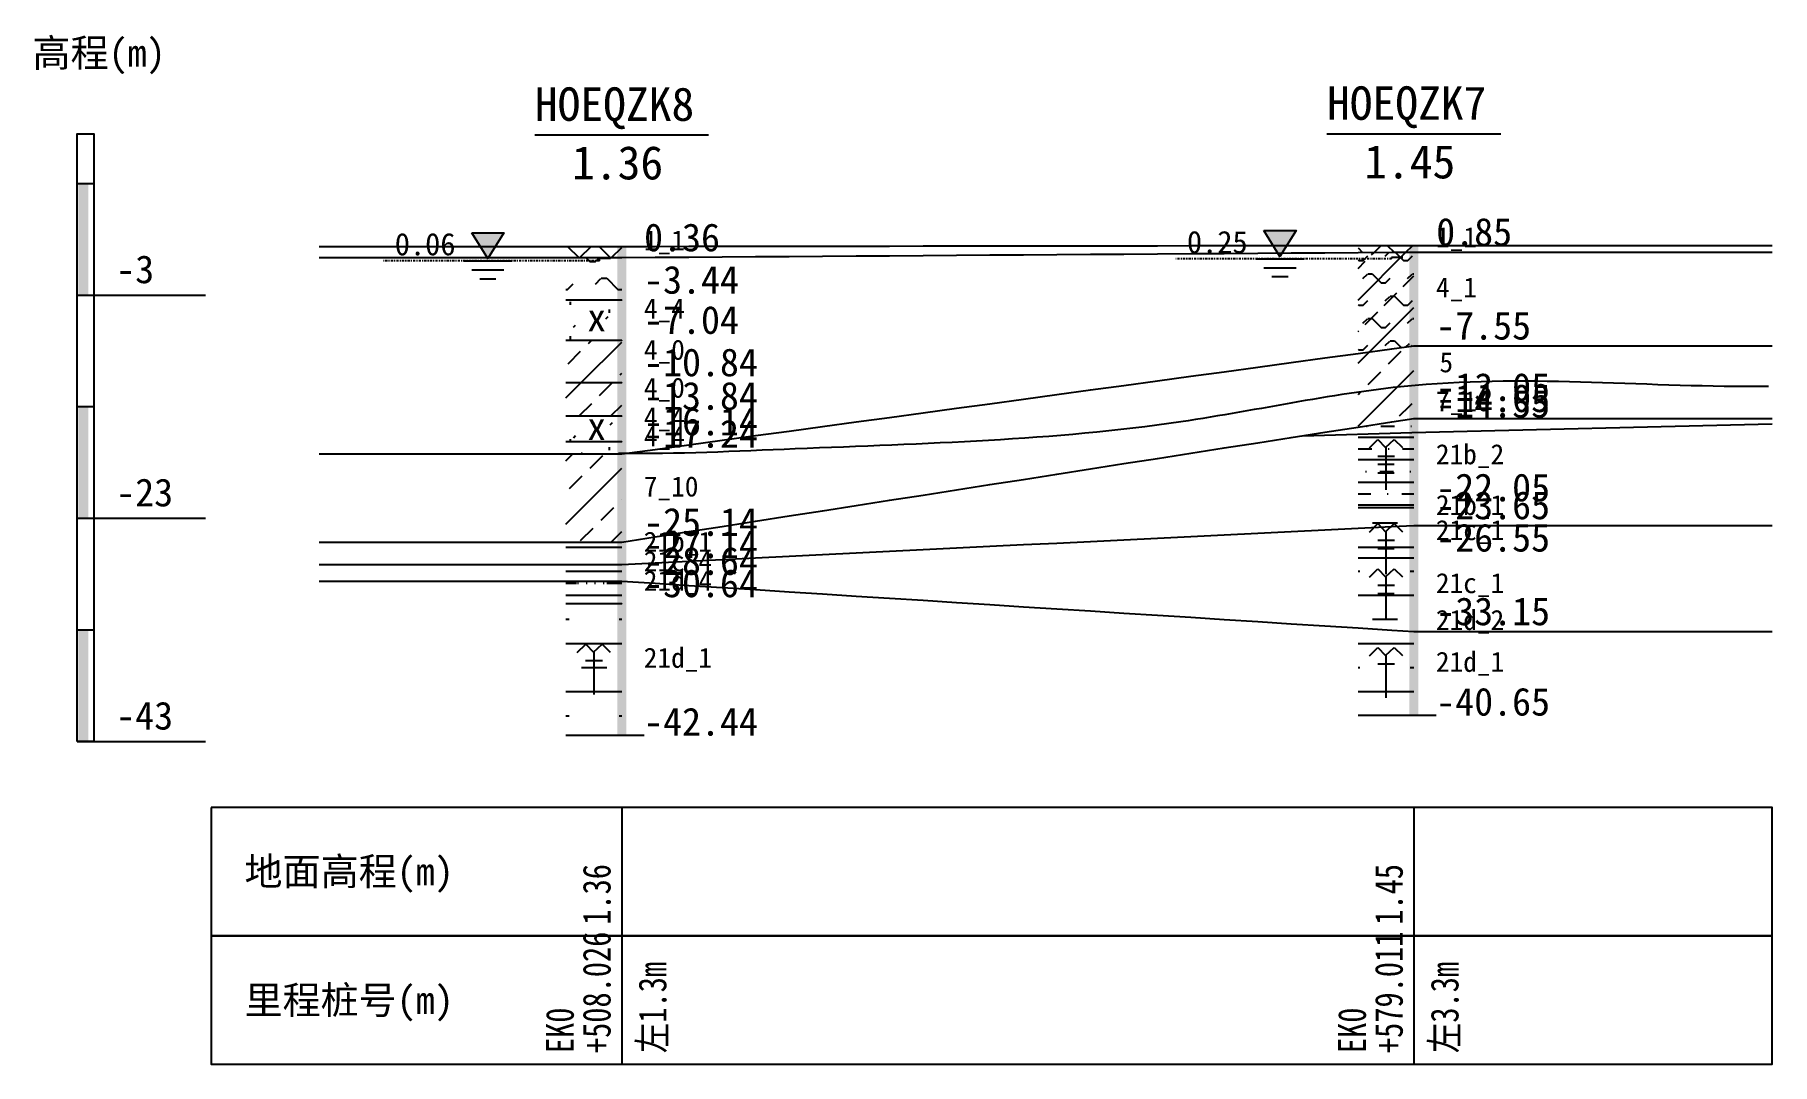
# Model space of a CAD drawing. Header units: millimetres. Extents: x 0 to 987207, y 0 to 5060561.
# Drawn here: x 492769.6 to 492925.3, y 2530088.9 to 2530181.1 of the extents above; entities that cross this region are included whole.
import ezdxf

# ---------------------------------------------------------------- set-up
doc = ezdxf.new("R2010")
doc.units = ezdxf.units.MM
doc.header["$LTSCALE"] = 0.1
doc.linetypes.add('DASHDOT', pattern=[1, 0.5, -0.25, 0, -0.25])
for name, color, linetype in [('1', 1, 'CONTINUOUS'), ('3', 3, 'CONTINUOUS'), ('4', 5, 'CONTINUOUS'), ('其他', 7, 'CONTINUOUS'), ('图例1', 3, 'CONTINUOUS'), ('图例21b', 3, 'CONTINUOUS'), ('图例21c', 3, 'CONTINUOUS'), ('图例21d', 3, 'CONTINUOUS'), ('图例4', 3, 'CONTINUOUS'), ('图例5', 3, 'CONTINUOUS'), ('图例7', 3, 'CONTINUOUS'), ('地表线', 6, 'CONTINUOUS'), ('子层线', 4, 'CONTINUOUS'), ('层号（子）1_1', 2, 'CONTINUOUS'), ('层号（子）21b_1', 2, 'CONTINUOUS'), ('层号（子）21b_2', 2, 'CONTINUOUS'), ('层号（子）21c_1', 2, 'CONTINUOUS'), ('层号（子）21c_4', 2, 'CONTINUOUS'), ('层号（子）21d_1', 2, 'CONTINUOUS'), ('层号（子）21d_2', 2, 'CONTINUOUS'), ('层号（子）21d_4', 2, 'CONTINUOUS'), ('层号（子）4_0', 2, 'CONTINUOUS'), ('层号（子）4_1', 2, 'CONTINUOUS'), ('层号（子）4_4', 2, 'CONTINUOUS'), ('层号（子）7_10', 2, 'CONTINUOUS'), ('层深1', 7, 'CONTINUOUS'), ('层深21b', 7, 'CONTINUOUS'), ('层深21c', 7, 'CONTINUOUS'), ('层深21d', 7, 'CONTINUOUS'), ('层深4', 7, 'CONTINUOUS'), ('层深5', 7, 'CONTINUOUS'), ('层深7', 7, 'CONTINUOUS'), ('层深8', 7, 'CONTINUOUS'), ('层线1', 4, 'CONTINUOUS'), ('层线21b', 4, 'CONTINUOUS'), ('层线21c', 4, 'CONTINUOUS'), ('层线4', 4, 'CONTINUOUS'), ('层线7', 4, 'CONTINUOUS'), ('层线8', 4, 'CONTINUOUS')]:
    doc.layers.add(name, color=color, linetype=linetype)
doc.styles.add('tsObj1', font='SIMFANG.TTF')
doc.styles.add('tsObj2', font='SIMFANG.TTF')
pattern_1 = [(45, (492703.8707, 2530001.3007), (-1.414214, 1.414214), []), (135, (492703.8707, 2530001.3007), (-1.414214, -1.414214), [])]
pattern_2 = [(45, (492704.5707, 2530004.8007), (2.474874, 7.42462), [0.28, -3.5]), (45, (492705.6207, 2530003.0507), (3e-16, 4.94975), [0.28, -3.5]), (90, (492709.1207, 2530003.0507), (-3.5, 0.7), [0.28, -2.8])]
pattern_3 = [(45, (492703.8707, 2530001.3007), (-2.828424, 2.828424), []), (45, (492706.6707, 2530001.3007), (-2.828424, 2.828424), [1.6, -1])]
pattern_4 = [(0, (492703.8707, 2530001.3007), (0, 4.32), []), (0, (492703.8707, 2530003.4607), (3.375, 4.32), [2.25, -4.5])]
pattern_5 = [(0, (492703.8707, 2530001.3007), (0, 2.16), []), (0, (492703.8707, 2530002.3807), (2.25, 2.16), [1.8, -2.7]), (0, (492703.8707, 2530002.3807), (2.34, 2.16), [0.09, -0.675])]

msp = doc.modelspace()

# ---------------------------------------------------------------- texts
at = {"layer": '3', "color": 8, "linetype": 'Continuous', "style": 'tsObj2'}
for p in [(492819.1218, 2530154.5638), (492819.1218, 2530144.8138)]:
    msp.add_text('x', height=2.5, dxfattribs=at).set_placement(p)
at = {"layer": '4', "color": 8, "linetype": 'Continuous', "style": 'tsObj1'}
for s, p in [('0.06', (492801.8814, 2530161.3638)), ('0.25', (492872.8714, 2530161.5538))]:
    msp.add_text(s, height=2, dxfattribs=at).set_placement(p)
at = {"layer": '其他', "linetype": 'Continuous', "style": 'tsObj1'}
for s, p in [('高程(m)', (492769.4141, 2530178.2538)), ('-3', (492776.9141, 2530158.8641)), ('-23', (492776.9141, 2530138.8641)), ('-43', (492776.9141, 2530118.8641)), ('地面高程(m)', (492788.4141, 2530104.9021)), ('里程桩号(m)', (492788.4141, 2530093.3719))]:
    msp.add_text(s, height=2.5, dxfattribs=at).set_placement(p)
at = {"layer": '其他', "color": 8, "linetype": 'Continuous', "style": 'tsObj1'}
for s, height, p in [('HOEQZK7', 3, (492885.4237, 2530173.5042)), ('HOEQZK8', 3, (492814.4337, 2530173.4142)), ('1.36', 3, (492817.7715, 2530168.1638)), ('1.45', 3, (492888.7615, 2530168.2538)), ('-40.65', 2.5, (492895.2118, 2530120.1141)), ('-42.44', 2.5, (492824.2218, 2530118.3241))]:
    msp.add_text(s, height=height, dxfattribs=at).set_placement(p)
at = {"layer": '其他', "linetype": 'Continuous', "style": 'tsObj1', "width": 0.8}
for s, p in [('1.36', (492821.2218, 2530101.3719)), ('1.45', (492892.2118, 2530101.3719)), ('+508.026', (492821.2218, 2530089.8719)), ('+579.011', (492892.2118, 2530089.8719)), ('左1.3m', (492826.2218, 2530089.8719)), ('左3.3m', (492897.2118, 2530089.8719)), ('EK0', (492817.9218, 2530089.8719)), ('EK0', (492888.9118, 2530089.8719))]:
    msp.add_text(s, height=2.5, rotation=89.999998, dxfattribs=at).set_placement(p)
at = {"layer": '层号（子）1_1', "color": 8, "linetype": 'Continuous', "style": 'tsObj1'}
for p in [(492824.2035, 2530161.7989), (492895.1935, 2530162.0889)]:
    msp.add_text('1_1', height=1.8, dxfattribs=at).set_placement(p)
at = {"layer": '层号（子）21b_1', "color": 8, "linetype": 'Continuous', "style": 'tsObj1'}
for p in [(492895.1814, 2530138.0889), (492824.1914, 2530134.7989)]:
    msp.add_text('21b_1', height=1.8, dxfattribs=at).set_placement(p)
at = {"layer": '层号（子）21b_2', "color": 8, "linetype": 'Continuous', "style": 'tsObj1'}
msp.add_text('21b_2', height=1.8, dxfattribs=at).set_placement((492895.1814, 2530142.6389))
at = {"layer": '层号（子）21c_1', "color": 8, "linetype": 'Continuous', "style": 'tsObj1'}
for p in [(492895.1814, 2530135.8389), (492895.1814, 2530131.0889)]:
    msp.add_text('21c_1', height=1.8, dxfattribs=at).set_placement(p)
at = {"layer": '层号（子）21c_4', "color": 8, "linetype": 'Continuous', "style": 'tsObj1'}
msp.add_text('21c_4', height=1.8, dxfattribs=at).set_placement((492824.1914, 2530133.0489))
at = {"layer": '层号（子）21d_1', "color": 8, "linetype": 'Continuous', "style": 'tsObj1'}
for p in [(492824.1914, 2530124.3989), (492895.1814, 2530124.0389)]:
    msp.add_text('21d_1', height=1.8, dxfattribs=at).set_placement(p)
at = {"layer": '层号（子）21d_2', "color": 8, "linetype": 'Continuous', "style": 'tsObj1'}
msp.add_text('21d_2', height=1.8, dxfattribs=at).set_placement((492895.1814, 2530127.7889))
at = {"layer": '层号（子）21d_4', "color": 8, "linetype": 'Continuous', "style": 'tsObj1'}
msp.add_text('21d_4', height=1.8, dxfattribs=at).set_placement((492824.1914, 2530131.2989))
at = {"layer": '层号（子）4_0', "color": 8, "linetype": 'Continuous', "style": 'tsObj1'}
for p in [(492824.2035, 2530151.9989), (492824.2035, 2530148.5989)]:
    msp.add_text('4_0', height=1.8, dxfattribs=at).set_placement(p)
at = {"layer": '层号（子）4_1', "color": 8, "linetype": 'Continuous', "style": 'tsObj1'}
for s, p in [('4_1', (492895.1935, 2530157.5889)), ('5', (492895.5044, 2530150.8802))]:
    msp.add_text(s, height=1.8, dxfattribs=at).set_placement(p)
at = {"layer": '层号（子）4_4', "color": 8, "linetype": 'Continuous', "style": 'tsObj1'}
for p in [(492824.2035, 2530155.6989), (492824.2035, 2530145.9489), (492824.2035, 2530144.2489)]:
    msp.add_text('4_4', height=1.8, dxfattribs=at).set_placement(p)
at = {"layer": '层号（子）7_10', "color": 8, "linetype": 'Continuous', "style": 'tsObj1'}
for p in [(492895.1874, 2530147.3889), (492824.1974, 2530139.7489)]:
    msp.add_text('7_10', height=1.8, dxfattribs=at).set_placement(p)
at = {"layer": '层深1', "color": 8, "linetype": 'Continuous', "style": 'tsObj1'}
for s, p in [('0.36', (492824.2218, 2530161.7241)), ('0.85', (492895.2118, 2530162.2141))]:
    msp.add_text(s, height=2.5, dxfattribs=at).set_placement(p)
at = {"layer": '层深21b', "color": 8, "linetype": 'Continuous', "style": 'tsObj1'}
for s, p in [('-22.05', (492895.2118, 2530139.3141)), ('-23.65', (492895.2118, 2530137.7141)), ('-27.14', (492824.2218, 2530134.2241))]:
    msp.add_text(s, height=2.5, dxfattribs=at).set_placement(p)
at = {"layer": '层深21c', "color": 8, "linetype": 'Continuous', "style": 'tsObj1'}
for s, p in [('-26.55', (492895.2118, 2530134.8141)), ('-28.64', (492824.2218, 2530132.7241)), ('-33.15', (492895.2118, 2530128.2141))]:
    msp.add_text(s, height=2.5, dxfattribs=at).set_placement(p)
at = {"layer": '层深21d', "color": 8, "linetype": 'Continuous', "style": 'tsObj1'}
for s, p in [('-30.64', (492824.2218, 2530130.7241)), ('-33.15', (492895.2118, 2530128.2141))]:
    msp.add_text(s, height=2.5, dxfattribs=at).set_placement(p)
at = {"layer": '层深4', "color": 8, "linetype": 'Continuous', "style": 'tsObj1'}
for s, p in [('-3.44', (492824.2218, 2530157.9241)), ('-7.04', (492824.2218, 2530154.3241)), ('-7.55', (492895.2118, 2530153.8141)), ('-10.84', (492824.2218, 2530150.5241)), ('-13.84', (492824.2218, 2530147.5241)), ('-16.14', (492824.2218, 2530145.2241)), ('-17.24', (492824.2218, 2530144.1241))]:
    msp.add_text(s, height=2.5, dxfattribs=at).set_placement(p)
at = {"layer": '层深5', "color": 8, "linetype": 'Continuous', "style": 'tsObj1'}
msp.add_text('-13.05', height=2.5, dxfattribs=at).set_placement((492895.2118, 2530148.3141))
at = {"layer": '层深7', "color": 8, "linetype": 'Continuous', "style": 'tsObj1'}
for s, p in [('-14.05', (492895.2118, 2530147.3141)), ('-25.14', (492824.2218, 2530136.2241))]:
    msp.add_text(s, height=2.5, dxfattribs=at).set_placement(p)
at = {"layer": '层深8', "color": 8, "linetype": 'Continuous', "style": 'tsObj1'}
msp.add_text('-14.55', height=2.5, dxfattribs=at).set_placement((492895.2118, 2530146.8141))

# ---------------------------------------------------------------- hatches: boundary and pattern name
at = {"layer": '4', "linetype": 'Continuous'}
h = msp.add_hatch(color=8, dxfattribs=at)
h.dxf.hatch_style = 1
h.paths.add_polyline_path([(492808.7818, 2530163.3838), (492811.6618, 2530163.3838), (492810.2218, 2530161.0638)])
h = msp.add_hatch(color=8, dxfattribs=at)
h.dxf.hatch_style = 1
h.paths.add_polyline_path([(492879.7718, 2530163.5738), (492882.6518, 2530163.5738), (492881.2118, 2530161.2538)])
at = {"layer": '图例1', "linetype": 'Continuous'}
h = msp.add_hatch(dxfattribs=at)
h.set_pattern_fill('STT', color=8, scale=0.4, style=2, pattern_type=2)
h.set_pattern_definition(pattern_1)
h.paths.add_polyline_path([(492817.2218, 2530162.1638), (492822.2218, 2530162.1638), (492822.2218, 2530161.1638), (492817.2218, 2530161.1638)])
h = msp.add_hatch(dxfattribs=at)
h.set_pattern_fill('STT', color=8, scale=0.4, style=2, pattern_type=2)
h.set_pattern_definition(pattern_1)
h.paths.add_polyline_path([(492888.2118, 2530162.2475), (492888.2218, 2530162.2475), (492891.2218, 2530162.2513), (492893.2118, 2530162.2538), (492893.2118, 2530161.6538), (492891.2218, 2530161.6401), (492888.2218, 2530161.6194), (492888.2118, 2530161.6193)])
at = {"layer": '图例21b', "linetype": 'Continuous'}
h = msp.add_hatch(dxfattribs=at)
h.set_pattern_fill('FSZNY', color=8, scale=0.5, style=2, pattern_type=2)
h.set_pattern_definition([(0, (492703.8707, 2530001.3007), (0, 2.025), []), (0, (492705.4907, 2530002.2727), (2.025, 2.025), [0.081, -1.215, 1.215, -1.458])])
h.paths.add_polyline_path([(492888.2118, 2530145.9727), (492888.2218, 2530145.9743), (492891.2218, 2530146.443), (492893.2118, 2530146.2538), (492893.2118, 2530138.7538), (492891.2218, 2530138.7538), (492888.2218, 2530138.7538), (492888.2118, 2530138.7538)])
h = msp.add_hatch(dxfattribs=at)
h.set_pattern_fill('NY', color=8, scale=0.6, style=2, pattern_type=2)
h.set_pattern_definition(pattern_4)
h.paths.add_polyline_path([(492888.2118, 2530138.7538), (492888.2218, 2530138.7538), (492891.2218, 2530138.7538), (492893.2118, 2530138.7538), (492893.2118, 2530137.1538), (492891.2218, 2530137.056), (492888.2218, 2530136.9085), (492888.2118, 2530136.908)])
h = msp.add_hatch(dxfattribs=at)
h.set_pattern_fill('NY', color=8, scale=0.6, style=2, pattern_type=2)
h.set_pattern_definition(pattern_4)
h.paths.add_polyline_path([(492817.2218, 2530135.6638), (492822.2218, 2530135.6638), (492822.2218, 2530133.6638), (492817.2218, 2530133.6638)])
at = {"layer": '图例21c', "linetype": 'Continuous'}
h = msp.add_hatch(dxfattribs=at)
h.set_pattern_fill('NY', color=8, scale=0.6, style=2, pattern_type=2)
h.set_pattern_definition(pattern_4)
h.paths.add_polyline_path([(492888.2118, 2530136.908), (492888.2218, 2530136.9085), (492891.2218, 2530137.056), (492893.2118, 2530137.1538), (492893.2118, 2530134.2538), (492891.2218, 2530134.2538), (492888.2218, 2530134.2538), (492888.2118, 2530134.2538)])
h = msp.add_hatch(dxfattribs=at)
h.set_pattern_fill('NZFSY', color=8, scale=0.45, style=2, pattern_type=2)
h.set_pattern_definition(pattern_5)
h.paths.add_polyline_path([(492817.2218, 2530133.6638), (492822.2218, 2530133.6638), (492822.2218, 2530132.1638), (492817.2218, 2530132.1638)])
h = msp.add_hatch(dxfattribs=at)
h.set_pattern_fill('NY', color=8, scale=0.6, style=2, pattern_type=2)
h.set_pattern_definition(pattern_4)
h.paths.add_polyline_path([(492888.2118, 2530134.2538), (492888.2218, 2530134.2538), (492891.2218, 2530134.2538), (492893.2118, 2530134.2538), (492893.2118, 2530127.6538), (492891.2218, 2530127.7803), (492888.2218, 2530127.9708), (492888.2118, 2530127.9715)])
at = {"layer": '图例21d', "linetype": 'Continuous'}
h = msp.add_hatch(dxfattribs=at)
h.set_pattern_fill('NZFSY', color=8, scale=0.45, style=2, pattern_type=2)
h.set_pattern_definition(pattern_5)
h.paths.add_polyline_path([(492817.2218, 2530132.1638), (492822.2218, 2530132.1638), (492822.2218, 2530130.1638), (492817.2218, 2530130.1638)])
h = msp.add_hatch(dxfattribs=at)
h.set_pattern_fill('NY', color=8, scale=0.6, style=2, pattern_type=2)
h.set_pattern_definition(pattern_4)
h.paths.add_polyline_path([(492817.2218, 2530130.1638), (492822.2218, 2530130.1638), (492822.2218, 2530118.3638), (492817.2218, 2530118.3638)])
h = msp.add_hatch(dxfattribs=at)
h.set_pattern_fill('NY', color=8, scale=0.6, style=2, pattern_type=2)
h.set_pattern_definition(pattern_4)
h.paths.add_polyline_path([(492888.2118, 2530128.1614), (492888.2218, 2530127.9708), (492891.2218, 2530127.7803), (492893.2118, 2530127.6538), (492893.2118, 2530120.1538), (492891.2218, 2530120.1538), (492888.2218, 2530120.1538), (492888.2118, 2530120.1538)])
at = {"layer": '图例4', "linetype": 'Continuous'}
h = msp.add_hatch(dxfattribs=at)
h.set_pattern_fill('YN', color=8, scale=0.5, style=2, pattern_type=2)
h.set_pattern_definition([(45, (492702.3707, 2530001.3007), (-2.49962, 2.49962), [0.705, -2.83]), (0, (492702.8707, 2530001.8007), (2.5, 2.5), [0.5, -4.5]), (315, (492703.3707, 2530001.8007), (4.99999, -1e-05), [1.414214, -2.12132]), (0, (492704.3707, 2530000.8007), (2.5, 2.5), [0.5, -4.5]), (45, (492704.8707, 2530000.8007), (-2.5, 2.5), [0.70711, -2.82843])])
h.paths.add_polyline_path([(492817.2218, 2530161.1638), (492822.2218, 2530161.1638), (492822.2218, 2530157.3638), (492817.2218, 2530157.3638)])
h = msp.add_hatch(dxfattribs=at)
h.set_pattern_fill('YNZFZNT', color=8, scale=0.4, style=2, pattern_type=2)
h.set_pattern_definition([(45, (492703.8707, 2530001.3007), (-2.82843, 2.82843), []), (45, (492706.699, 2530001.3007), (-2.82843, 2.82843), [1.6, -0.8]), (45, (492702.6707, 2530001.3007), (-1.999698, 1.999698), [0.564, -2.264]), (0, (492703.0707, 2530001.7007), (2, 2), [0.4, -3.6]), (315, (492703.4707, 2530001.7007), (3.999992, -8e-06), [1.13137, -1.697056]), (0, (492704.2707, 2530000.9007), (2, 2), [0.4, -3.6]), (45, (492704.6707, 2530000.9007), (-2, 2), [0.565686, -2.262742])])
h.paths.add_polyline_path([(492888.2118, 2530161.6193), (492888.2218, 2530161.6194), (492891.2218, 2530161.6401), (492893.2118, 2530161.6538), (492893.2118, 2530153.2538), (492891.2218, 2530152.9822), (492888.2218, 2530152.5727), (492888.2118, 2530152.5713)])
h = msp.add_hatch(dxfattribs=at)
h.set_pattern_fill('XS', color=8, scale=0.7, style=2, pattern_type=2)
h.set_pattern_definition(pattern_2)
h.paths.add_polyline_path([(492817.2218, 2530157.3638), (492822.2218, 2530157.3638), (492822.2218, 2530153.7638), (492817.2218, 2530153.7638)])
h = msp.add_hatch(dxfattribs=at)
h.set_pattern_fill('FZNT', color=8, scale=0.4, style=2, pattern_type=2)
h.set_pattern_definition(pattern_3)
h.paths.add_polyline_path([(492817.2218, 2530153.7638), (492822.2218, 2530153.7638), (492822.2218, 2530149.9638), (492817.2218, 2530149.9638)])
h = msp.add_hatch(dxfattribs=at)
h.set_pattern_fill('FZNT', color=8, scale=0.4, style=2, pattern_type=2)
h.set_pattern_definition(pattern_3)
h.paths.add_polyline_path([(492817.2218, 2530149.9638), (492822.2218, 2530149.9638), (492822.2218, 2530146.9638), (492817.2218, 2530146.9638)])
h = msp.add_hatch(dxfattribs=at)
h.set_pattern_fill('XS', color=8, scale=0.7, style=2, pattern_type=2)
h.set_pattern_definition(pattern_2)
h.paths.add_polyline_path([(492817.2218, 2530146.9638), (492822.2218, 2530146.9638), (492822.2218, 2530144.6638), (492817.2218, 2530144.6638)])
h = msp.add_hatch(dxfattribs=at)
h.set_pattern_fill('XS', color=8, scale=0.7, style=2, pattern_type=2)
h.set_pattern_definition(pattern_2)
h.paths.add_polyline_path([(492817.2218, 2530144.6638), (492822.2218, 2530144.6638), (492822.2218, 2530143.5638), (492817.2218, 2530143.5638)])
at = {"layer": '图例5', "linetype": 'Continuous'}
h = msp.add_hatch(dxfattribs=at)
h.set_pattern_fill('FZNT', color=8, scale=0.4, style=2, pattern_type=2)
h.set_pattern_definition(pattern_3)
h.paths.add_polyline_path([(492888.2118, 2530152.5713), (492888.2218, 2530152.5727), (492891.2218, 2530152.9822), (492893.2118, 2530153.2538), (492893.2118, 2530147.7538), (492891.2218, 2530148.1578), (492888.2218, 2530148.7667), (492888.2118, 2530148.7688)])
at = {"layer": '图例7', "linetype": 'Continuous'}
h = msp.add_hatch(dxfattribs=at)
h.set_pattern_fill('FZNT', color=8, scale=0.4, style=2, pattern_type=2)
h.set_pattern_definition(pattern_3)
h.paths.add_polyline_path([(492888.2118, 2530148.7688), (492888.2218, 2530148.7667), (492891.2218, 2530148.1578), (492893.2118, 2530147.7538), (492893.2118, 2530146.7538), (492891.2218, 2530146.443), (492888.2218, 2530145.9743), (492888.2118, 2530145.9727)])
h = msp.add_hatch(dxfattribs=at)
h.set_pattern_fill('FZNT', color=8, scale=0.4, style=2, pattern_type=2)
h.set_pattern_definition(pattern_3)
h.paths.add_polyline_path([(492817.2218, 2530143.5638), (492822.2218, 2530143.5638), (492822.2218, 2530135.6638), (492817.2218, 2530135.6638)])

# ---------------------------------------------------------------- linework, layer by layer
at = {"layer": '1', "color": 8, "linetype": 'Continuous'}
for p, q in [((492891.2118, 2530120.1538), (492895.2118, 2530120.1538)), ((492820.2218, 2530118.3638), (492824.2218, 2530118.3638))]:
    msp.add_line(p, q, dxfattribs=at)
for points in [[(492821.8218, 2530162.1638), (492822.6218, 2530162.1638), (492821.8218, 2530118.3638), (492822.6218, 2530118.3638)], [(492892.8118, 2530162.2538), (492893.6118, 2530162.2538), (492892.8118, 2530120.1538), (492893.6118, 2530120.1538)]]:
    msp.add_solid(points, dxfattribs=at)
at = {"layer": '3', "color": 8, "linetype": 'Continuous'}
for p, q in [((492889.2268, 2530144.0984), (492889.9918, 2530144.8634)), ((492889.9918, 2530144.8634), (492890.6818, 2530144.1284)), ((492890.6818, 2530144.1284), (492891.4468, 2530144.8634)), ((492890.6818, 2530144.1284), (492890.6818, 2530144.1284)), ((492890.6968, 2530144.1284), (492890.6968, 2530140.3334)), ((492891.4468, 2530144.8634), (492892.1818, 2530144.1284)), ((492889.9768, 2530143.3784), (492891.4768, 2530143.3784)), ((492889.9768, 2530142.6434), (492891.4468, 2530142.6434)), ((492889.9768, 2530141.8784), (492891.4468, 2530141.8784)), ((492889.2268, 2530136.556), (492889.9918, 2530137.321)), ((492889.9918, 2530137.321), (492890.6818, 2530136.586)), ((492890.6818, 2530136.586), (492891.4468, 2530137.321)), ((492890.6818, 2530136.586), (492890.6818, 2530136.586)), ((492890.6968, 2530136.586), (492890.6968, 2530132.791)), ((492891.4468, 2530137.321), (492892.1818, 2530136.586)), ((492889.9768, 2530135.836), (492891.4768, 2530135.836)), ((492889.9768, 2530135.101), (492891.4468, 2530135.101)), ((492889.2268, 2530132.517), (492889.9918, 2530133.282)), ((492889.9918, 2530133.282), (492890.6818, 2530132.547)), ((492890.6818, 2530132.547), (492891.4468, 2530133.282)), ((492891.4468, 2530133.282), (492892.1818, 2530132.547)), ((492889.9768, 2530131.797), (492891.4768, 2530131.797)), ((492890.6818, 2530132.547), (492890.6818, 2530132.547)), ((492890.6968, 2530132.547), (492890.6968, 2530128.752)), ((492889.9768, 2530131.062), (492891.4468, 2530131.062)), ((492818.2368, 2530125.7638), (492819.0018, 2530126.5288)), ((492819.0018, 2530126.5288), (492819.6918, 2530125.7938)), ((492819.6918, 2530125.7938), (492820.4568, 2530126.5288)), ((492819.6918, 2530125.7938), (492819.6918, 2530125.7938)), ((492819.7068, 2530125.7938), (492819.7068, 2530121.9988)), ((492820.4568, 2530126.5288), (492821.1918, 2530125.7938)), ((492889.2268, 2530125.467), (492889.9918, 2530126.232)), ((492889.9918, 2530126.232), (492890.6818, 2530125.497)), ((492890.6818, 2530125.497), (492891.4468, 2530126.232)), ((492890.6818, 2530125.497), (492890.6818, 2530125.497)), ((492890.6968, 2530125.497), (492890.6968, 2530121.702)), ((492891.4468, 2530126.232), (492892.1818, 2530125.497)), ((492818.9868, 2530125.0438), (492820.4868, 2530125.0438)), ((492889.9768, 2530124.747), (492891.4768, 2530124.747))]:
    msp.add_line(p, q, dxfattribs=at)
at = {"layer": '4', "color": 8, "linetype": 'Continuous'}
for p, q in [((492821.2218, 2530161.0638), (492820.2218, 2530161.0638)), ((492820.2218, 2530160.8638), (492820.2218, 2530161.0638)), ((492879.0518, 2530161.0538), (492883.3718, 2530161.0538)), ((492892.2118, 2530161.1538), (492891.2118, 2530161.1538)), ((492891.2118, 2530161.0538), (492891.2118, 2530161.1538)), ((492808.0618, 2530160.8638), (492812.3818, 2530160.8638)), ((492808.7818, 2530160.0638), (492811.6618, 2530160.0638)), ((492879.7718, 2530160.2538), (492882.6518, 2530160.2538)), ((492880.4918, 2530159.4538), (492881.9318, 2530159.4538)), ((492809.5018, 2530159.2638), (492810.9418, 2530159.2638))]:
    msp.add_line(p, q, dxfattribs=at)
at = {"layer": '4', "color": 8, "linetype": 'DASHDOT', "ltscale": 4}
for p, q in [((492891.2118, 2530161.0538), (492871.8714, 2530161.0538)), ((492820.2218, 2530160.8638), (492800.8814, 2530160.8638))]:
    msp.add_line(p, q, dxfattribs=at)
at = {"layer": '4', "color": 8, "linetype": 'Continuous'}
for points in [[(492808.7818, 2530163.3838), (492811.6618, 2530163.3838), (492810.2218, 2530161.0638), (492808.7818, 2530163.3838)], [(492879.7718, 2530163.5738), (492882.6518, 2530163.5738), (492881.2118, 2530161.2538), (492879.7718, 2530163.5738)]]:
    msp.add_lwpolyline(points, dxfattribs=at)
at = {"layer": '其他', "linetype": 'Continuous'}
for p, q in [((492773.4141, 2530167.8038), (492774.9141, 2530167.8038)), ((492773.4141, 2530157.8038), (492784.9141, 2530157.8038)), ((492773.4141, 2530147.8038), (492774.9141, 2530147.8038)), ((492773.4141, 2530137.8038), (492784.9141, 2530137.8038)), ((492773.4141, 2530127.8038), (492774.9141, 2530127.8038)), ((492773.4141, 2530117.8038), (492784.9141, 2530117.8038)), ((492822.2218, 2530111.8719), (492822.2218, 2530100.3719)), ((492893.2118, 2530111.8719), (492893.2118, 2530100.3719)), ((492822.2218, 2530100.3719), (492822.2218, 2530088.8719)), ((492893.2118, 2530100.3719), (492893.2118, 2530088.8719))]:
    msp.add_line(p, q, dxfattribs=at)
for points in [[(492773.4141, 2530117.8038), (492773.4141, 2530172.2538), (492774.9141, 2530172.2538), (492774.9141, 2530117.8038), (492773.4141, 2530117.8038)], [(492785.4141, 2530111.8719), (492785.4141, 2530100.3719), (492925.3272, 2530100.3719), (492925.3272, 2530111.8719), (492785.4141, 2530111.8719)], [(492785.4141, 2530100.3719), (492785.4141, 2530088.8719), (492925.3272, 2530088.8719), (492925.3272, 2530100.3719), (492785.4141, 2530100.3719)]]:
    msp.add_lwpolyline(points, dxfattribs=at)
at = {"layer": '其他', "color": 8, "linetype": 'Continuous'}
for points in [[(492814.4337, 2530172.1638), (492830.0099, 2530172.1638)], [(492885.4237, 2530172.2538), (492900.9999, 2530172.2538)]]:
    msp.add_lwpolyline(points, dxfattribs=at)
at = {"layer": '其他', "linetype": 'Continuous'}
for points in [[(492773.5141, 2530167.8038), (492774.4141, 2530167.8038), (492773.5141, 2530157.8038), (492774.4141, 2530157.8038)], [(492773.5141, 2530147.8038), (492774.4141, 2530147.8038), (492773.5141, 2530137.8038), (492774.4141, 2530137.8038)], [(492773.5141, 2530127.8038), (492774.4141, 2530127.8038), (492773.5141, 2530117.8038), (492774.4141, 2530117.8038)]]:
    msp.add_solid(points, dxfattribs=at)
at = {"layer": '地表线', "color": 8, "linetype": 'Continuous'}
msp.add_lwpolyline([(492795.1064, 2530162.1638), (492822.2218, 2530162.1638), (492825.2218, 2530162.1676), (492828.2218, 2530162.1714), (492831.2218, 2530162.1752), (492834.2218, 2530162.179), (492837.2218, 2530162.1828), (492840.2218, 2530162.1867), (492843.2218, 2530162.1905), (492846.2218, 2530162.1943), (492849.2218, 2530162.1981), (492852.2218, 2530162.2019), (492855.2218, 2530162.2057), (492858.2218, 2530162.2095), (492861.2218, 2530162.2133), (492864.2218, 2530162.2171), (492867.2218, 2530162.2209), (492870.2218, 2530162.2247), (492873.2218, 2530162.2285), (492876.2218, 2530162.2323), (492879.2218, 2530162.2361), (492882.2218, 2530162.2399), (492885.2218, 2530162.2437), (492888.2218, 2530162.2475), (492891.2218, 2530162.2513), (492893.2118, 2530162.2538), (492925.3272, 2530162.2538)], dxfattribs=at)
at = {"layer": '子层线', "color": 8, "linetype": 'Continuous'}
for points in [[(492817.2218, 2530157.3638), (492822.2218, 2530157.3638), (492822.2218, 2530157.3638)], [(492817.2218, 2530153.7638), (492822.2218, 2530153.7638), (492822.2218, 2530153.7638)], [(492817.2218, 2530149.9638), (492822.2218, 2530149.9638), (492822.2218, 2530149.9638)], [(492817.2218, 2530146.9638), (492822.2218, 2530146.9638), (492822.2218, 2530146.9638)], [(492817.2218, 2530144.6638), (492822.2218, 2530144.6638), (492822.2218, 2530144.6638)], [(492817.2218, 2530143.5638), (492822.2218, 2530143.5638), (492822.2218, 2530143.5638)], [(492888.2118, 2530138.7538), (492888.2218, 2530138.7538), (492891.2218, 2530138.7538), (492893.2118, 2530138.7538)], [(492888.2118, 2530136.908), (492888.2218, 2530136.9085), (492891.2218, 2530137.056), (492893.2118, 2530137.1538)], [(492888.2118, 2530134.2538), (492888.2218, 2530134.2538), (492891.2218, 2530134.2538), (492893.2118, 2530134.2538)], [(492817.2218, 2530130.1638), (492822.2218, 2530130.1638), (492822.2218, 2530130.1638)], [(492888.2118, 2530127.9715), (492888.2218, 2530127.9708), (492891.2218, 2530127.7803), (492893.2118, 2530127.6538)], [(492888.2118, 2530120.1538), (492888.2218, 2530120.1538), (492891.2218, 2530120.1538), (492893.2118, 2530120.1538)], [(492817.2218, 2530118.3638), (492822.2218, 2530118.3638), (492822.2218, 2530118.3638)]]:
    msp.add_lwpolyline(points, dxfattribs=at)
at = {"layer": '层线1', "color": 8, "linetype": 'Continuous'}
msp.add_lwpolyline([(492795.1064, 2530161.1638), (492822.2218, 2530161.1638), (492825.2218, 2530161.1845), (492828.2218, 2530161.2052), (492831.2218, 2530161.226), (492834.2218, 2530161.2467), (492837.2218, 2530161.2674), (492840.2218, 2530161.2881), (492843.2218, 2530161.3088), (492846.2218, 2530161.3295), (492849.2218, 2530161.3502), (492852.2218, 2530161.3709), (492855.2218, 2530161.3916), (492858.2218, 2530161.4123), (492861.2218, 2530161.433), (492864.2218, 2530161.4537), (492867.2218, 2530161.4744), (492870.2218, 2530161.4951), (492873.2218, 2530161.5159), (492876.2218, 2530161.5366), (492879.2218, 2530161.5573), (492882.2218, 2530161.578), (492885.2218, 2530161.5987), (492888.2218, 2530161.6194), (492891.2218, 2530161.6401), (492893.2118, 2530161.6538), (492925.3272, 2530161.6538)], dxfattribs=at)
at = {"layer": '层线21b', "color": 8, "linetype": 'Continuous'}
msp.add_lwpolyline([(492795.1064, 2530133.6638), (492822.2218, 2530133.6638), (492825.2218, 2530133.8113), (492828.2218, 2530133.9588), (492831.2218, 2530134.1063), (492834.2218, 2530134.2538), (492837.2218, 2530134.4013), (492840.2218, 2530134.5487), (492843.2218, 2530134.6962), (492846.2218, 2530134.8437), (492849.2218, 2530134.9912), (492852.2218, 2530135.1387), (492855.2218, 2530135.2862), (492858.2218, 2530135.4337), (492861.2218, 2530135.5811), (492864.2218, 2530135.7286), (492867.2218, 2530135.8761), (492870.2218, 2530136.0236), (492873.2218, 2530136.1711), (492876.2218, 2530136.3186), (492879.2218, 2530136.4661), (492882.2218, 2530136.6135), (492885.2218, 2530136.761), (492888.2218, 2530136.9085), (492891.2218, 2530137.056), (492893.2118, 2530137.1538), (492925.3272, 2530137.1538)], dxfattribs=at)
at = {"layer": '层线21c', "color": 8, "linetype": 'Continuous'}
msp.add_lwpolyline([(492795.1064, 2530132.1638), (492822.2218, 2530132.1638), (492825.2218, 2530131.9732), (492828.2218, 2530131.7827), (492831.2218, 2530131.5921), (492834.2218, 2530131.4015), (492837.2218, 2530131.2109), (492840.2218, 2530131.0203), (492843.2218, 2530130.8297), (492846.2218, 2530130.6391), (492849.2218, 2530130.4485), (492852.2218, 2530130.2579), (492855.2218, 2530130.0673), (492858.2218, 2530129.8767), (492861.2218, 2530129.6862), (492864.2218, 2530129.4956), (492867.2218, 2530129.305), (492870.2218, 2530129.1144), (492873.2218, 2530128.9238), (492876.2218, 2530128.7332), (492879.2218, 2530128.5426), (492882.2218, 2530128.352), (492885.2218, 2530128.1614), (492888.2218, 2530127.9708), (492891.2218, 2530127.7803), (492893.2118, 2530127.6538), (492925.3272, 2530127.6538)], dxfattribs=at)
at = {"layer": '层线4', "color": 8, "linetype": 'Continuous'}
msp.add_lwpolyline([(492795.1064, 2530143.5638), (492822.2218, 2530143.5638), (492825.2218, 2530143.9733), (492828.2218, 2530144.3828), (492831.2218, 2530144.7923), (492834.2218, 2530145.2018), (492837.2218, 2530145.6113), (492840.2218, 2530146.0208), (492843.2218, 2530146.4303), (492846.2218, 2530146.8398), (492849.2218, 2530147.2493), (492852.2218, 2530147.6588), (492855.2218, 2530148.0683), (492858.2218, 2530148.4778), (492861.2218, 2530148.8873), (492864.2218, 2530149.2968), (492867.2218, 2530149.7062), (492870.2218, 2530150.1157), (492873.2218, 2530150.5252), (492876.2218, 2530150.9347), (492879.2218, 2530151.3442), (492882.2218, 2530151.7537), (492885.2218, 2530152.1632), (492888.2218, 2530152.5727), (492891.2218, 2530152.9822), (492893.2118, 2530153.2538), (492925.3272, 2530153.2538)], dxfattribs=at)
at = {"layer": '层线4', "color": 8, "linetype": 'Continuous', "start_tangent": (-0.99993198, -0.0116632), "end_tangent": (-0.99988942, 0.01487076)}
msp.add_spline([(492924.9862, 2530149.6133), (492893.3349, 2530149.7066), (492872.3273, 2530146.4418), (492837.7634, 2530144.0132), (492821.9166, 2530143.6063)], degree=3, dxfattribs=at)
at = {"layer": '层线7', "color": 8, "linetype": 'Continuous'}
msp.add_lwpolyline([(492795.1064, 2530135.6638), (492822.2218, 2530135.6638), (492825.2218, 2530136.1325), (492828.2218, 2530136.6011), (492831.2218, 2530137.0698), (492834.2218, 2530137.5385), (492837.2218, 2530138.0071), (492840.2218, 2530138.4758), (492843.2218, 2530138.9444), (492846.2218, 2530139.4131), (492849.2218, 2530139.8817), (492852.2218, 2530140.3504), (492855.2218, 2530140.8191), (492858.2218, 2530141.2877), (492861.2218, 2530141.7564), (492864.2218, 2530142.225), (492867.2218, 2530142.6937), (492870.2218, 2530143.1624), (492873.2218, 2530143.631), (492876.2218, 2530144.0997), (492879.2218, 2530144.5683), (492882.2218, 2530145.037), (492885.2218, 2530145.5056), (492888.2218, 2530145.9743), (492891.2218, 2530146.443), (492893.2118, 2530146.7538), (492925.3272, 2530146.7538)], dxfattribs=at)
at = {"layer": '层线8', "color": 8, "linetype": 'Continuous'}
msp.add_lwpolyline([(492883.2659, 2530145.1973), (492893.0355, 2530145.478), (492925.3272, 2530146.2538)], dxfattribs=at)

msp.set_redraw_order([(e.dxf.handle, doc.entitydb.next_handle()) for e in msp.query("TEXT MTEXT ATTDEF DIMENSION ARC_DIMENSION")])  # texts and dimensions are drawn at this point

doc.saveas('drawing.dxf')
